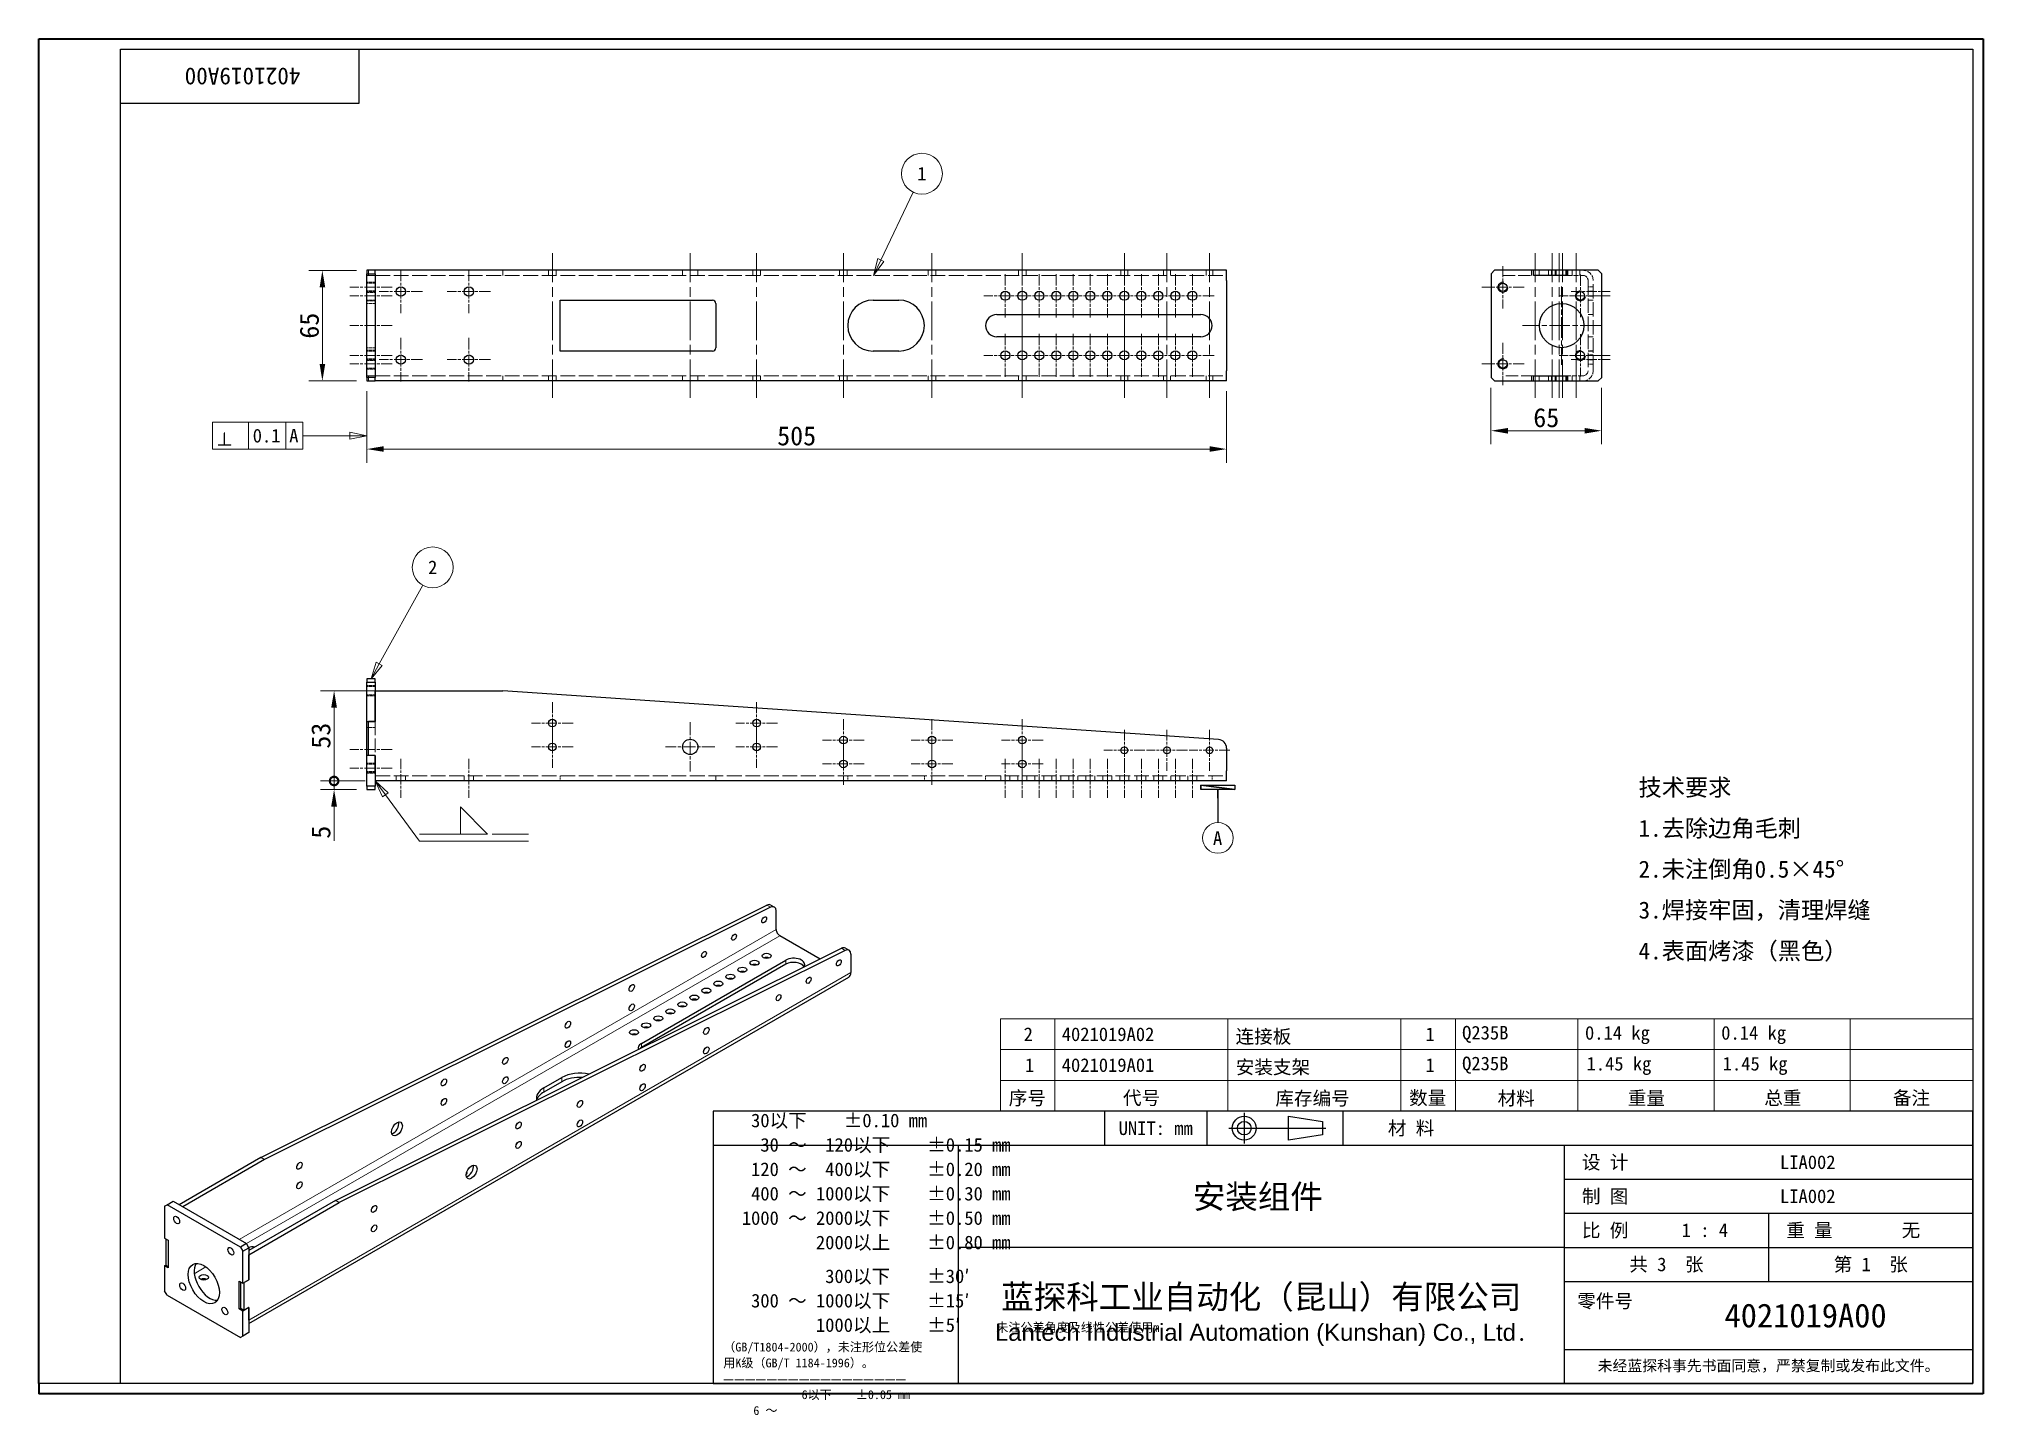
# Model space of a CAD drawing. Header units: millimetres. Extents: x 24 to 1166, y 9 to 818.
import ezdxf
from ezdxf.enums import TextEntityAlignment as Align

# ---------------------------------------------------------------- set-up
doc = ezdxf.new("R2010")
doc.units = ezdxf.units.MM
doc.header["$LTSCALE"] = 4
doc.linetypes.add('CHAIN', pattern=[0.3543, 0.2362, -0.0295, 0.0591, -0.0295])
doc.linetypes.add('DASHED', pattern=[0.2067, 0.1654, -0.0413])
for name, color, linetype, lineweight in [('1', 7, 'Continuous', 18), ('可见 (ISO)', 7, 'Continuous', 25), ('可见窄的 (ISO)', 7, 'Continuous', 18), ('图框 (ISO)', 7, 'Continuous', 35), ('标题 (ISO)', 7, 'Continuous', 25)]:
    doc.layers.add(name, color=color, linetype=linetype, lineweight=lineweight)
for name, color, linetype, lineweight, true_color in [('中心标记 (ISO)', 1, 'CHAIN', 18, 0xc2ff0000), ('中心线 (ISO)', 1, 'CHAIN', 18, 0xc2ff0000), ('尺寸 (ISO)', 7, 'Continuous', 18, 0xc2008000), ('符号 (ISO)', 7, 'Continuous', 18, 0xc2008000), ('隐藏 (ISO)', 5, 'DASHED', 18, 0xc20000ff)]:
    doc.layers.add(name, color=color, linetype=linetype, lineweight=lineweight, true_color=true_color)
doc.styles.add('文本样式100', font='AIGDT___.TTF')
doc.styles.add('文本样式164', font='SimSun.ttf')
doc.styles.add('文本样式165', font='SimSun.ttf')
doc.styles.add('文本样式74', font='SimSun.ttf')
doc.styles.add('最新国标', font='simfang.ttf')
doc.styles.add('注释文本 (ISO)', font='simfang.ttf')
doc.dimstyles.new('默认 (GB)', dxfattribs={"dimscale": 4, "dimtxt": 2.8, "dimasz": 2.5, "dimexe": 2, "dimexo": 1.5, "dimgap": 0.5, "dimtad": 1, "dimtoh": 1, "dimdsep": 46, "dimtxsty": '最新国标', "dimcen": 0.09, "dimdle": 10, "dimaunit": 1, "dimadec": 3, "dimazin": 2, "dimtfac": 0.535714, "dimtmove": 0, "dimatfit": 3, "dimfxl": 1, "dimtolj": 1, "dimtzin": 0, "dimlwd": -1, "dimlwe": -1, "dimarcsym": 0})

msp = doc.modelspace()

# ---------------------------------------------------------------- texts
at = {"layer": '符号 (ISO)', "insert": (963.603, 329.553), "char_height": 10, "width": 149.7076, "attachment_point": 4, "line_spacing_factor": 1.441304, "style": '注释文本 (ISO)'}
msp.add_mtext('\\fFangSong|b0|i0;{\\H10.0000;技术要求\\P}\\fFangSong|b0|i0;{\\H10.0000;1.去除边角毛刺\\P}\\fFangSong|b0|i0;{\\H10.0000;2.未注倒角0.5×45°\\P}\\fFangSong|b0|i0;{\\H10.0000;3.焊接牢固，清理焊缝\\P}\\fFangSong|b0|i0;{\\H10.0000;4.表面烤漆（黑色）}', dxfattribs=at)

# ---------------------------------------------------------------- blocks, each defined once
blk = doc.blocks.new('图框 最新国标')
at = {"layer": '图框 (ISO)'}
for p, q in [((6, 7), (6, 204.5)), ((6, 204.5), (291.5, 204.5)), ((291.5, 204.5), (291.5, 5.5)), ((6, 7), (6, 5.5)), ((6, 7), (6, 5.5)), ((291.5, 5.5), (6, 5.5))]:
    blk.add_line(p, q, dxfattribs=at)
at = {"layer": '图框 (ISO)', "color": 7, "linetype": 'Continuous', "lineweight": 25}
for p, q in [((18, 203), (290, 203)), ((18, 7), (18, 203)), ((18, 203), (290, 203)), ((53, 203), (53, 195)), ((290, 203), (290, 7)), ((290, 203), (290, 7)), ((53, 195), (18, 195)), ((290, 7), (6, 7)), ((290, 7), (18, 7))]:
    blk.add_line(p, q, dxfattribs=at)
at = {"layer": '图框 (ISO)', "style": '文本样式74'}
blk.add_attdef('零件代号_001', (44.41, 200.25), '', height=2.5, rotation=180, dxfattribs=at)
blk = doc.blocks.new('标题栏 最新国标')
at = {"layer": '标题 (ISO)'}
for p, q in [((381.98, -183.84), (196.98, -183.84)), ((196.98, -183.84), (196.98, -223.84)), ((254.48, -183.84), (254.48, -188.84)), ((269.48, -183.84), (269.48, -188.84)), ((281.48, -188.09), (281.48, -184.59)), ((281.48, -184.59), (286.48, -185.34)), ((286.48, -185.34), (286.48, -187.34)), ((289.48, -183.84), (289.48, -188.84)), ((381.98, -223.84), (381.98, -183.84)), ((383.48, -183.84), (383.48, -225.34)), ((286.48, -187.34), (281.48, -188.09)), ((196.98, -188.84), (381.98, -188.84)), ((232.98, -188.84), (232.98, -223.84)), ((321.98, -188.84), (321.98, -223.84)), ((321.98, -193.84), (381.98, -193.84)), ((321.98, -198.84), (381.98, -198.84)), ((351.98, -198.84), (351.98, -208.84)), ((321.98, -203.84), (232.98, -203.84)), ((321.98, -203.84), (381.98, -203.84)), ((321.98, -208.84), (381.98, -208.84)), ((321.98, -218.84), (381.98, -218.84)), ((196.98, -223.84), (381.98, -223.84)), ((383.48, -225.34), (196.98, -225.34))]:
    blk.add_line(p, q, dxfattribs=at)
at = {"layer": '标题 (ISO)', "linetype": 'CHAIN', "ltscale": 5.000333}
blk.add_line((274.98, -184.09), (274.98, -188.59), dxfattribs=at)
at = {"layer": '标题 (ISO)', "linetype": 'CHAIN', "ltscale": 15.834605}
blk.add_line((272.73, -186.34), (286.98, -186.34), dxfattribs=at)
at = {"layer": '标题 (ISO)'}
for radius in [1.75, 1]:
    blk.add_circle((274.98, -186.34), radius, dxfattribs=at)
at = {"layer": '1', "style": '文本样式164'}
for s, p in [('UNIT: mm', (261.98, -186.34)), ('材 料', (299.48, -186.34)), ('设 计', (327.98, -191.34)), ('制 图', (327.98, -196.34)), ('比 例', (327.98, -201.34)), ('重 量', (357.98, -201.34)), ('共 3  张', (336.98, -206.34)), ('第 1  张', (366.98, -206.34))]:
    blk.add_text(s, height=2, dxfattribs=at).set_placement(p, align=Align.MIDDLE_CENTER)
at = {"layer": '标题 (ISO)', "char_height": 2, "style": '注释文本 (ISO)'}
for s, insert, attachment_point, line_spacing_factor in [('   30以下    ±0.10 mm\\P    30 ～  120以下    ±0.15 mm\\P   120 ～  400以下    ±0.20 mm\\P   400 ～ 1000以下    ±0.30 mm\\P  1000 ～ 2000以下    ±0.50 mm\\P          2000以上    ±0.80 mm\\P\\H0.38462x;\\P\\H2.6x;           300以下    ±30′\\P   300 ～ 1000以下    ±15′\\P          1000以上    ±5′}{\\fSimSun|b0|i0|c134|p2;\\H0.65x;      未注公差角度及线性公差使用m\\P（GB/T1804-2000），未注形位公差使\\P用K级（GB/T 1184-1996）。\\P—————————————————\\P             6以下    ±0.05 mm\\P     6 ～', (198.48, -206.34), 4, 1.075116), ('{\\fMicrosoft YaHei|b0|i0|c134|p34;\\H1.75x;蓝探科工业自动化（昆山）有限公司\\P\\fArial|b0|i0|c0|p34;\\H0.71429x;Lantech Industrial Automation (Kunshan) Co., Ltd\\fFangSong|b0|i0|c134|p49;.\\H1.15195x; }', (277.48, -213.84), 5, 0.978695)]:
    blk.add_mtext(s, dxfattribs=dict(at, insert=insert, attachment_point=attachment_point, line_spacing_factor=line_spacing_factor))
at = {"layer": '标题 (ISO)', "attachment_point": 5, "style": '注释文本 (ISO)'}
for s, insert, char_height in [('\\fFangSong|b0|i0;零件号', (327.98, -211.84), 2), ('\\fSimSun|b0|i0;{\\H1.6000;未经蓝探科事先书面同意，严禁复制或发布此文件。}', (351.98, -221.34), 1.6)]:
    blk.add_mtext(s, dxfattribs=dict(at, insert=insert, char_height=char_height))
at = {"layer": '标题 (ISO)', "style": '注释文本 (ISO)'}
blk.add_attdef('材料', text='', height=2, dxfattribs=at).set_placement((324.48, -186.34), align=Align.MIDDLE_CENTER)
at = {"layer": '标题 (ISO)'}
for tag, p, height, style in [('设计人_001', (353.65, -192.33), 2, '注释文本 (ISO)'), ('库存编号_001', (267.43, -198.14), 3.5, '文本样式165'), ('设计人_001', (353.65, -197.33), 2, '注释文本 (ISO)'), ('视图比例_001', (339.22, -202.33), 2, '注释文本 (ISO)'), ('质量\\P3;_001', (371.53, -202.3), 2, '注释文本 (ISO)'), ('零件代号_001', (345.51, -215.59), 3.5, '文本样式165')]:
    blk.add_attdef(tag, p, '', height=height, dxfattribs=dict(at, style=style))
blk = doc.blocks.new('*D5')
at = {"layer": 'Defpoints', "color": 0}
for p in [(216.6, 617), (721.6, 617), (721.6, 577)]:
    blk.add_point(p, dxfattribs=at)
at = {"layer": '尺寸 (ISO)', "color": 116, "true_color": 0x000000}
for p, q in [((216.6, 611), (216.6, 569)), ((721.6, 611), (721.6, 569)), ((226.6, 577), (711.6, 577))]:
    blk.add_line(p, q, dxfattribs=at)
for points in [[(226.6, 578.7), (226.6, 575.4), (216.6, 577)], [(711.6, 578.7), (711.6, 575.4), (721.6, 577)]]:
    blk.add_solid(points, dxfattribs=at)
at = {"layer": '尺寸 (ISO)', "insert": (469.1, 584.7), "char_height": 11.2, "attachment_point": 5, "style": '最新国标'}
blk.add_mtext('\\A1;505', dxfattribs=at)
blk = doc.blocks.new('_DotSmall')
at = {"color": 0, "linetype": 'ByBlock', "const_width": 0.5}
blk.add_lwpolyline([(-0.0625, 0, 1), (0.0625, 0, 1)], format="xyb", close=True, dxfattribs=at)
blk = doc.blocks.new('*D6')
at = {"layer": 'Defpoints', "color": 0}
for p in [(197.4, 382), (216.6, 377), (221.6, 382)]:
    blk.add_point(p, dxfattribs=at)
at = {"layer": '尺寸 (ISO)', "color": 116, "true_color": 0x000000}
for p, q in [((197.4, 382), (197.4, 402)), ((215.6, 382), (189.4, 382)), ((210.6, 377), (189.4, 377)), ((197.4, 382), (197.4, 377)), ((197.4, 367), (197.4, 346.8))]:
    blk.add_line(p, q, dxfattribs=at)
blk.add_solid([(195.7, 367), (199.1, 367), (197.4, 377)], dxfattribs=at)
at = {"layer": '尺寸 (ISO)', "color": 116, "true_color": 0x000000, "xscale": 10, "yscale": 10, "zscale": 10, "rotation": 270}
blk.add_blockref('_DotSmall', (197.4, 382), dxfattribs=at)
at = {"layer": '尺寸 (ISO)', "insert": (189.7, 351.9), "char_height": 11.2, "attachment_point": 5, "rotation": 90, "style": '最新国标'}
blk.add_mtext('\\A1;5', dxfattribs=at)
blk = doc.blocks.new('*D8')
at = {"layer": 'Defpoints', "color": 0}
for p in [(197.4, 435), (221.6, 435), (221.6, 382)]:
    blk.add_point(p, dxfattribs=at)
at = {"layer": '尺寸 (ISO)', "color": 116, "true_color": 0x000000}
for p, q in [((215.6, 435), (189.4, 435)), ((197.4, 382), (197.4, 425)), ((215.6, 382), (189.4, 382))]:
    blk.add_line(p, q, dxfattribs=at)
blk.add_solid([(195.7, 425), (199.1, 425), (197.4, 435)], dxfattribs=at)
at = {"layer": '尺寸 (ISO)', "color": 116, "true_color": 0x000000, "xscale": 10, "yscale": 10, "zscale": 10, "rotation": 270}
blk.add_blockref('_DotSmall', (197.4, 382), dxfattribs=at)
at = {"layer": '尺寸 (ISO)', "insert": (189.7, 408.6), "char_height": 11.2, "attachment_point": 5, "rotation": 90, "style": '最新国标'}
blk.add_mtext('\\A1;53', dxfattribs=at)
blk = doc.blocks.new('焊接符号标识符1')
at = {"layer": '符号 (ISO)'}
for p, q in [((56.88, 93.49), (55.4, 95.5)), ((57.28, 93.78), (55.4, 95.5)), ((55.4, 95.5), (56.47, 93.19)), ((56.47, 93.19), (57.28, 93.78)), ((56.88, 93.49), (61.89, 86.65)), ((71.89, 87.7), (67.89, 91.7)), ((67.89, 91.7), (67.89, 87.7)), ((61.89, 86.65), (77.89, 86.65)), ((67.89, 87.7), (71.89, 87.7))]:
    blk.add_line(p, q, dxfattribs=at)
at = {"layer": '符号 (ISO)', "linetype": 'DASHED', "ltscale": 12.901145}
blk.add_line((61.89, 87.7), (77.89, 87.7), dxfattribs=at)
at = {"layer": '符号 (ISO)', "flags": 128}
blk.add_lwpolyline([(57.28, 93.78), (55.4, 95.5), (56.47, 93.19), (57.28, 93.78)], dxfattribs=at)
at = {"layer": '符号 (ISO)'}
blk.add_solid([(57.28, 93.78), (55.4, 95.5), (56.47, 93.19), (57.28, 93.78)], dxfattribs=at)
blk = doc.blocks.new('*D10')
at = {"layer": 'Defpoints', "color": 0}
for p in [(876.9, 619), (941.9, 619), (941.9, 587.8)]:
    blk.add_point(p, dxfattribs=at)
at = {"layer": '尺寸 (ISO)', "color": 116, "true_color": 0x000000}
for p, q in [((876.9, 613), (876.9, 579.8)), ((941.9, 613), (941.9, 579.8)), ((886.9, 587.8), (931.9, 587.8))]:
    blk.add_line(p, q, dxfattribs=at)
for points in [[(886.9, 589.4), (886.9, 586.1), (876.9, 587.8)], [(931.9, 589.4), (931.9, 586.1), (941.9, 587.8)]]:
    blk.add_solid(points, dxfattribs=at)
at = {"layer": '尺寸 (ISO)', "insert": (909.4, 595.4), "char_height": 11.2, "attachment_point": 5, "style": '最新国标'}
blk.add_mtext('\\A1;65', dxfattribs=at)
blk = doc.blocks.new('*D11')
at = {"layer": 'Defpoints', "color": 0}
for p in [(190.5, 682), (216.6, 682), (216.6, 617)]:
    blk.add_point(p, dxfattribs=at)
at = {"layer": '尺寸 (ISO)', "color": 116, "true_color": 0x000000}
for p, q in [((210.6, 682), (182.5, 682)), ((190.5, 627), (190.5, 672)), ((210.6, 617), (182.5, 617))]:
    blk.add_line(p, q, dxfattribs=at)
for points in [[(188.9, 672), (192.2, 672), (190.5, 682)], [(188.9, 627), (192.2, 627), (190.5, 617)]]:
    blk.add_solid(points, dxfattribs=at)
at = {"layer": '尺寸 (ISO)', "insert": (182.9, 649.5), "char_height": 11.2, "attachment_point": 5, "rotation": 90, "style": '最新国标'}
blk.add_mtext('\\A1;65', dxfattribs=at)
blk = doc.blocks.new('明细栏')
at = {"layer": '符号 (ISO)'}
for p, q in [((290, 60.58), (147.2, 60.58)), ((147.2, 60.58), (147.2, 51.53)), ((155.2, 60.58), (155.2, 51.53)), ((180.6, 60.58), (180.6, 51.53)), ((206, 60.58), (206, 51.53)), ((214, 60.58), (214, 51.53)), ((232, 60.58), (232, 51.53)), ((252, 60.58), (252, 51.53)), ((272, 60.58), (272, 51.53)), ((290, 60.58), (290, 51.53)), ((290, 56.05), (147.2, 56.05)), ((290, 51.53), (147.2, 51.53)), ((147.2, 47), (147.2, 51.53)), ((155.2, 47), (155.2, 51.53)), ((180.6, 47), (180.6, 51.53)), ((206, 47), (206, 51.53)), ((214, 47), (214, 51.53)), ((232, 47), (232, 51.53)), ((252, 47), (252, 51.53)), ((272, 47), (272, 51.53)), ((290, 47), (290, 51.53)), ((290, 47), (147.2, 47))]:
    blk.add_line(p, q, dxfattribs=at)
at = {"layer": '符号 (ISO)', "char_height": 2, "attachment_point": 7, "style": '注释文本 (ISO)'}
for s, insert in [('2', (150.61, 57.3)), ('4021019A02', (156.2, 57.27)), ('连接板', (181.73, 56.75)), ('1', (209.61, 57.3)), ('Q235B', (214.99, 57.03)), ('0.14 kg', (233.04, 56.85)), ('0.14 kg', (253.04, 56.85)), ('1', (150.81, 52.77)), ('4021019A01', (156.2, 52.74)), ('安装支架', (181.76, 52.24)), ('1', (209.61, 52.77)), ('Q235B', (214.99, 52.51)), ('1.45 kg', (233.26, 52.32)), ('1.45 kg', (253.26, 52.32)), ('序号', (148.42, 47.71)), ('代号', (165.19, 47.73)), ('库存编号', (187.58, 47.66)), ('数量', (207.21, 47.72)), ('材料', (220.21, 47.68)), ('重量', (239.33, 47.78)), ('总重', (259.36, 47.75)), ('备注', (278.25, 47.74))]:
    blk.add_mtext(s, dxfattribs=dict(at, insert=insert))
blk = doc.blocks.new('引出序号1')
at = {"layer": '符号 (ISO)'}
for p, q in [((129.64, 172.02), (134.39, 182)), ((129.19, 172.23), (128.57, 169.76)), ((129.64, 172.02), (128.57, 169.76)), ((128.57, 169.76), (130.09, 171.8)), ((130.09, 171.8), (129.19, 172.23))]:
    blk.add_line(p, q, dxfattribs=at)
at = {"layer": '符号 (ISO)', "flags": 128}
blk.add_lwpolyline([(129.19, 172.23), (128.57, 169.76), (130.09, 171.8), (129.19, 172.23)], dxfattribs=at)
at = {"layer": '符号 (ISO)'}
blk.add_circle((135.67, 184.7), 3, dxfattribs=at)
blk.add_solid([(129.19, 172.23), (128.57, 169.76), (130.09, 171.8), (129.19, 172.23)], dxfattribs=at)
at = {"layer": '符号 (ISO)', "insert": (135.67, 184.7), "char_height": 2, "attachment_point": 5, "style": '注释文本 (ISO)'}
blk.add_mtext('1', dxfattribs=at)
blk = doc.blocks.new('引出序号2')
at = {"layer": '符号 (ISO)'}
for p, q in [((55.98, 112.69), (62.38, 124.26)), ((55.55, 112.93), (54.77, 110.5)), ((55.98, 112.69), (54.77, 110.5)), ((54.77, 110.5), (56.42, 112.45)), ((56.42, 112.45), (55.55, 112.93))]:
    blk.add_line(p, q, dxfattribs=at)
at = {"layer": '符号 (ISO)', "flags": 128}
blk.add_lwpolyline([(55.55, 112.93), (54.77, 110.5), (56.42, 112.45), (55.55, 112.93)], dxfattribs=at)
at = {"layer": '符号 (ISO)'}
blk.add_circle((63.83, 126.88), 3, dxfattribs=at)
blk.add_solid([(55.55, 112.93), (54.77, 110.5), (56.42, 112.45), (55.55, 112.93)], dxfattribs=at)
at = {"layer": '符号 (ISO)', "insert": (63.83, 126.88), "char_height": 2, "attachment_point": 5, "style": '注释文本 (ISO)'}
blk.add_mtext('2', dxfattribs=at)
blk = doc.blocks.new('基准标识符号1')
at = {"layer": '符号 (ISO)', "lineweight": 25}
for p, q in [((179.14, 93), (179.14, 94.25)), ((179.14, 94.25), (179.14, 93)), ((179.14, 93), (179.14, 89.37))]:
    blk.add_line(p, q, dxfattribs=at)
at = {"layer": '符号 (ISO)', "lineweight": 25, "flags": 128}
for points in [[(176.64, 94.88), (181.64, 94.88), (181.64, 94.25), (176.64, 94.88)], [(176.64, 94.88), (181.64, 94.25), (181.64, 94.25), (176.64, 94.88)], [(176.64, 94.88), (181.64, 94.25), (176.64, 94.25), (176.64, 94.88)], [(176.64, 94.88), (176.64, 94.25), (176.64, 94.88), (176.64, 94.88)]]:
    blk.add_lwpolyline(points, dxfattribs=at)
at = {"layer": '符号 (ISO)'}
blk.add_circle((179.14, 87.13), 2.25, dxfattribs=at)
for points in [[(176.64, 94.88), (181.64, 94.88), (181.64, 94.25), (176.64, 94.88)], [(176.64, 94.88), (181.64, 94.25), (181.64, 94.25), (176.64, 94.88)], [(176.64, 94.88), (181.64, 94.25), (176.64, 94.25), (176.64, 94.88)], [(176.64, 94.88), (176.64, 94.25), (176.64, 94.88)]]:
    blk.add_solid(points, dxfattribs=at)
at = {"layer": '符号 (ISO)', "insert": (178.41, 86.1), "char_height": 2, "attachment_point": 7, "style": '注释文本 (ISO)'}
blk.add_mtext('A', dxfattribs=at)
blk = doc.blocks.new('GDT 标识符号(&T)1')
at = {"layer": '符号 (ISO)'}
for p, q in [((31.5, 148.22), (44.75, 148.22)), ((31.5, 148.22), (31.5, 144.22)), ((36.76, 148.22), (36.76, 144.22)), ((42.25, 148.22), (42.25, 144.22)), ((44.75, 148.22), (44.75, 144.22)), ((49.75, 146.22), (44.75, 146.22)), ((51.65, 146.22), (49.75, 146.22)), ((54.15, 146.22), (51.65, 146.72)), ((51.65, 146.72), (51.65, 145.72)), ((51.65, 146.22), (54.15, 146.22)), ((51.65, 145.72), (54.15, 146.22)), ((31.5, 144.22), (44.75, 144.22))]:
    blk.add_line(p, q, dxfattribs=at)
at = {"layer": '符号 (ISO)', "flags": 128}
blk.add_lwpolyline([(51.65, 145.72), (54.15, 146.22), (51.65, 146.72), (51.65, 145.72)], dxfattribs=at)
at = {"layer": '符号 (ISO)'}
blk.add_solid([(51.65, 145.72), (54.15, 146.22), (51.65, 146.72), (51.65, 145.72)], dxfattribs=at)
at = {"layer": '符号 (ISO)', "char_height": 2, "attachment_point": 7}
for s, insert, style in [('b', (32.16, 144.75), '文本样式100'), ('0.1', (37.4, 145.19), '注释文本 (ISO)'), ('A', (42.76, 145.22), '注释文本 (ISO)')]:
    blk.add_mtext(s, dxfattribs=dict(at, insert=insert, style=style))

# ---------------------------------------------------------------- dimensions: what is measured, and where the dimension line sits
at = {"layer": '尺寸 (ISO)', "color": 116, "true_color": 0x00803f}
for base, p1, p2, angle, override, picture, middle in [((190.523, 682.042), (216.597, 617.042), (216.597, 682.042), 270, {"dimgap": 0.5, "dimtoh": 0, "dimdec": 2, "dimtol": 0, "dimlim": 0, "dimtp": 0, "dimtm": 0, "dimtdec": 2, "dimtofl": 0, "dimatfit": 1}, '*D11', (190.523, 649.542)), ((721.597, 577.042), (216.597, 617.042), (721.597, 617.042), 180, {"dimgap": 0.5, "dimtoh": 0, "dimdec": 2, "dimtol": 0, "dimlim": 0, "dimtp": 0, "dimtm": 0, "dimtdec": 2, "dimtofl": 0, "dimatfit": 1}, '*D5', (469.097, 577.042)), ((941.949, 587.78), (876.949, 619.042), (941.949, 619.042), 180, {"dimgap": 0.5, "dimtoh": 0, "dimdec": 2, "dimtol": 0, "dimlim": 0, "dimtp": 0, "dimtm": 0, "dimtdec": 2, "dimtofl": 0, "dimatfit": 1}, '*D10', (909.449, 587.78)), ((197.412, 435.012), (221.597, 382.012), (221.597, 435.012), 90, {"dimgap": 0.5, "dimtoh": 0, "dimdec": 2, "dimblk1": 'DotSmall', "dimsah": 1, "dimdle": 0, "dimtol": 0, "dimlim": 0, "dimtp": 0, "dimtm": 0, "dimtdec": 2, "dimtofl": 0, "dimatfit": 1}, '*D8', (197.412, 408.552)), ((197.412, 382.012), (216.597, 377.012), (221.597, 382.012), 90, {"dimgap": 0.5, "dimtoh": 0, "dimdec": 2, "dimblk2": 'DotSmall', "dimsah": 1, "dimdle": 0, "dimtol": 0, "dimlim": 0, "dimtp": 0, "dimtm": 0, "dimtdec": 2, "dimtofl": 1, "dimatfit": 1}, '*D6', (197.412, 351.908))]:
    dim = msp.add_linear_dim(base=base, p1=p1, p2=p2, angle=angle, dimstyle='默认 (GB)', override=override, dxfattribs=at)
    dim.commit()
    dim.dimension.update_dxf_attribs({"geometry": picture, "text_midpoint": middle, "dimtype": 160})

# ---------------------------------------------------------------- linework, layer by layer
at = {"layer": '中心标记 (ISO)', "ltscale": 7.083847}
for p, q in [((236.597, 682.292), (236.597, 656.792)), ((276.597, 682.292), (276.597, 656.792)), ((249.347, 669.542), (223.847, 669.542)), ((289.347, 669.542), (263.847, 669.542)), ((236.597, 642.292), (236.597, 616.792)), ((276.597, 642.292), (276.597, 616.792)), ((249.347, 629.542), (223.847, 629.542)), ((289.347, 629.542), (263.847, 629.542))]:
    msp.add_line(p, q, dxfattribs=at)
at = {"layer": '中心标记 (ISO)', "ltscale": 7.028287}
for p, q in [((591.597, 679.692), (591.597, 654.392)), ((601.597, 679.692), (601.597, 654.392)), ((611.597, 679.692), (611.597, 654.392)), ((621.597, 679.692), (621.597, 654.392)), ((631.597, 679.692), (631.597, 654.392)), ((641.597, 679.692), (641.597, 654.392)), ((651.597, 679.692), (651.597, 654.392)), ((661.597, 679.692), (661.597, 654.392)), ((671.597, 679.692), (671.597, 654.392)), ((681.597, 679.692), (681.597, 654.392)), ((691.597, 679.692), (691.597, 654.392)), ((701.597, 679.692), (701.597, 654.392)), ((604.247, 667.042), (578.947, 667.042)), ((614.247, 667.042), (588.947, 667.042)), ((624.247, 667.042), (598.947, 667.042)), ((634.247, 667.042), (608.947, 667.042)), ((644.247, 667.042), (618.947, 667.042)), ((654.247, 667.042), (628.947, 667.042)), ((664.247, 667.042), (638.947, 667.042)), ((674.247, 667.042), (648.947, 667.042)), ((684.247, 667.042), (658.947, 667.042)), ((694.247, 667.042), (668.947, 667.042)), ((704.247, 667.042), (678.947, 667.042)), ((714.247, 667.042), (688.947, 667.042)), ((591.597, 644.692), (591.597, 619.392)), ((601.597, 644.692), (601.597, 619.392)), ((611.597, 644.692), (611.597, 619.392)), ((621.597, 644.692), (621.597, 619.392)), ((631.597, 644.692), (631.597, 619.392)), ((641.597, 644.692), (641.597, 619.392)), ((651.597, 644.692), (651.597, 619.392)), ((661.597, 644.692), (661.597, 619.392)), ((671.597, 644.692), (671.597, 619.392)), ((681.597, 644.692), (681.597, 619.392)), ((691.597, 644.692), (691.597, 619.392)), ((701.597, 644.692), (701.597, 619.392)), ((604.247, 632.042), (578.947, 632.042)), ((614.247, 632.042), (588.947, 632.042)), ((624.247, 632.042), (598.947, 632.042)), ((634.247, 632.042), (608.947, 632.042)), ((644.247, 632.042), (618.947, 632.042)), ((654.247, 632.042), (628.947, 632.042)), ((664.247, 632.042), (638.947, 632.042)), ((674.247, 632.042), (648.947, 632.042)), ((684.247, 632.042), (658.947, 632.042)), ((694.247, 632.042), (668.947, 632.042)), ((704.247, 632.042), (678.947, 632.042)), ((714.247, 632.042), (688.947, 632.042))]:
    msp.add_line(p, q, dxfattribs=at)
at = {"layer": '中心标记 (ISO)', "ltscale": 6.921889}
for p, q in [((883.949, 684.501), (883.949, 659.584)), ((929.449, 679.501), (929.449, 654.584)), ((896.407, 672.042), (871.49, 672.042)), ((941.907, 667.042), (916.99, 667.042)), ((929.449, 644.501), (929.449, 619.584)), ((883.949, 639.501), (883.949, 614.584)), ((941.907, 632.042), (916.99, 632.042)), ((896.407, 627.042), (871.49, 627.042))]:
    msp.add_line(p, q, dxfattribs=at)
at = {"layer": '中心标记 (ISO)', "ltscale": 12.778786}
for p, q in [((918.449, 672.542), (918.449, 626.542)), ((941.449, 649.542), (895.449, 649.542))]:
    msp.add_line(p, q, dxfattribs=at)
at = {"layer": '中心标记 (ISO)', "ltscale": 6.806046}
for p, q in [((325.597, 428.262), (325.597, 403.762)), ((445.597, 428.262), (445.597, 403.762)), ((337.847, 416.012), (313.347, 416.012)), ((325.597, 414.262), (325.597, 389.762)), ((457.847, 416.012), (433.347, 416.012)), ((445.597, 414.262), (445.597, 389.762)), ((496.597, 418.262), (496.597, 393.762)), ((548.597, 418.262), (548.597, 393.762)), ((601.597, 418.262), (601.597, 393.762)), ((337.847, 402.012), (313.347, 402.012)), ((457.847, 402.012), (433.347, 402.012)), ((508.847, 406.012), (484.347, 406.012)), ((496.597, 404.262), (496.597, 379.762)), ((560.847, 406.012), (536.347, 406.012)), ((548.597, 404.262), (548.597, 379.762)), ((613.847, 406.012), (589.347, 406.012)), ((601.597, 404.262), (601.597, 379.762)), ((508.847, 392.012), (484.347, 392.012)), ((560.847, 392.012), (536.347, 392.012)), ((613.847, 392.012), (589.347, 392.012))]:
    msp.add_line(p, q, dxfattribs=at)
at = {"layer": '中心标记 (ISO)', "ltscale": 8.056153}
for p, q in [((406.597, 416.512), (406.597, 387.512)), ((421.097, 402.012), (392.097, 402.012))]:
    msp.add_line(p, q, dxfattribs=at)
at = {"layer": '中心标记 (ISO)', "ltscale": 6.667144}
for p, q in [((661.597, 412.012), (661.597, 388.012)), ((686.597, 412.012), (686.597, 388.012)), ((711.597, 412.012), (711.597, 388.012)), ((673.597, 400.012), (649.597, 400.012)), ((698.597, 400.012), (674.597, 400.012)), ((723.597, 400.012), (699.597, 400.012))]:
    msp.add_line(p, q, dxfattribs=at)
at = {"layer": '中心线 (ISO)', "ltscale": 23.990969}
for p, q in [((325.597, 607.042), (325.597, 692.042)), ((406.597, 607.042), (406.597, 692.042)), ((445.597, 607.042), (445.597, 692.042)), ((496.597, 607.042), (496.597, 692.042)), ((548.597, 607.042), (548.597, 692.042)), ((601.597, 607.042), (601.597, 692.042)), ((661.597, 607.042), (661.597, 692.042)), ((686.597, 607.042), (686.597, 692.042)), ((711.597, 607.042), (711.597, 692.042)), ((902.949, 607.042), (902.949, 692.042)), ((912.949, 607.042), (912.949, 692.042)), ((916.949, 607.042), (916.949, 692.042)), ((918.949, 607.042), (918.949, 692.042)), ((926.949, 607.042), (926.949, 692.042))]:
    msp.add_line(p, q, dxfattribs=at)
at = {"layer": '中心线 (ISO)', "ltscale": 6.944946}
for p, q in [((231.597, 672.042), (206.597, 672.042)), ((231.597, 667.042), (206.597, 667.042)), ((231.597, 649.542), (206.597, 649.542)), ((231.597, 632.042), (206.597, 632.042)), ((231.597, 627.042), (206.597, 627.042)), ((231.597, 435.012), (206.597, 435.012)), ((231.597, 400.512), (206.597, 400.512)), ((231.597, 389.512), (206.597, 389.512))]:
    msp.add_line(p, q, dxfattribs=at)
at = {"layer": '中心线 (ISO)', "ltscale": 6.389343}
for p, q in [((923.949, 669.542), (946.949, 669.542)), ((923.949, 667.042), (946.949, 667.042)), ((923.949, 632.042), (946.949, 632.042)), ((923.949, 629.542), (946.949, 629.542)), ((236.597, 395.012), (236.597, 372.012)), ((276.597, 395.012), (276.597, 372.012)), ((591.597, 395.012), (591.597, 372.012)), ((601.597, 395.012), (601.597, 372.012)), ((611.597, 395.012), (611.597, 372.012)), ((621.597, 395.012), (621.597, 372.012)), ((631.597, 395.012), (631.597, 372.012)), ((641.597, 395.012), (641.597, 372.012)), ((651.597, 395.012), (651.597, 372.012)), ((661.597, 395.012), (661.597, 372.012)), ((671.597, 395.012), (671.597, 372.012)), ((681.597, 395.012), (681.597, 372.012)), ((691.597, 395.012), (691.597, 372.012)), ((701.597, 395.012), (701.597, 372.012))]:
    msp.add_line(p, q, dxfattribs=at)
at = {"layer": '可见 (ISO)'}
for p, q in [((221.597, 682.042), (216.597, 682.042)), ((216.597, 682.042), (216.597, 680.042)), ((216.597, 680.042), (221.597, 680.042)), ((216.597, 619.042), (216.597, 680.042)), ((721.597, 682.042), (221.597, 682.042)), ((221.597, 680.042), (221.597, 682.042)), ((221.597, 680.042), (221.597, 619.042)), ((721.597, 676.042), (721.597, 682.042)), ((721.597, 676.042), (721.597, 623.042)), ((876.949, 680.042), (878.949, 682.042)), ((876.949, 680.042), (876.949, 619.042)), ((901.949, 682.042), (878.949, 682.042)), ((921.949, 682.042), (901.949, 682.042)), ((901.949, 679.042), (901.949, 682.042)), ((921.949, 679.042), (901.949, 679.042)), ((939.949, 682.042), (921.949, 682.042)), ((921.949, 682.042), (921.949, 679.042)), ((939.949, 682.042), (941.949, 680.042)), ((941.949, 619.042), (941.949, 680.042)), ((330.097, 664.542), (419.597, 664.542)), ((330.097, 634.542), (330.097, 664.542)), ((421.597, 662.542), (421.597, 636.542)), ((514.097, 664.542), (529.097, 664.542)), ((586.597, 656.042), (706.597, 656.042)), ((706.597, 643.042), (586.597, 643.042)), ((419.597, 634.542), (330.097, 634.542)), ((529.097, 634.542), (514.097, 634.542)), ((221.597, 619.042), (216.597, 619.042)), ((216.597, 619.042), (216.597, 617.042)), ((216.597, 617.042), (221.597, 617.042)), ((221.597, 617.042), (221.597, 619.042)), ((721.597, 617.042), (221.597, 617.042)), ((721.597, 617.042), (721.597, 623.042)), ((878.949, 617.042), (876.949, 619.042)), ((878.949, 617.042), (901.949, 617.042)), ((901.949, 620.042), (921.949, 620.042)), ((901.949, 617.042), (901.949, 620.042)), ((901.949, 617.042), (921.949, 617.042)), ((921.949, 620.042), (921.949, 617.042)), ((921.949, 617.042), (939.949, 617.042)), ((941.949, 619.042), (939.949, 617.042)), ((221.597, 442.012), (216.597, 442.012)), ((216.597, 442.012), (216.597, 440.012)), ((216.597, 440.012), (221.597, 440.012)), ((216.597, 417.012), (216.597, 440.012)), ((221.597, 440.012), (221.597, 442.012)), ((221.597, 440.012), (221.597, 417.012)), ((221.597, 435.012), (296.597, 435.012)), ((221.597, 417.012), (221.597, 435.012)), ((716.938, 406.33), (296.597, 435.012)), ((216.597, 397.012), (216.597, 417.012)), ((216.597, 417.012), (221.597, 417.012)), ((221.597, 417.012), (217.597, 417.012)), ((217.597, 397.012), (217.597, 417.012)), ((721.597, 401.341), (721.597, 388.012)), ((216.597, 379.012), (216.597, 397.012)), ((221.597, 397.012), (216.597, 397.012)), ((221.597, 397.012), (217.597, 397.012)), ((221.597, 388.012), (221.597, 397.012)), ((221.597, 397.012), (221.597, 379.012)), ((221.597, 379.012), (216.597, 379.012)), ((216.597, 379.012), (216.597, 377.012)), ((216.597, 377.012), (221.597, 377.012)), ((721.597, 382.012), (221.597, 382.012)), ((221.597, 377.012), (221.597, 379.012)), ((721.597, 382.012), (721.597, 388.012)), ((154.425, 160.833), (451.651, 309.017)), ((453.91, 309.135), (456.031, 307.91)), ((453.772, 307.792), (156.546, 159.608)), ((457.067, 294.738), (457.067, 305.622)), ((482.849, 277.403), (459.188, 291.064)), ((198.266, 135.521), (495.491, 283.706)), ((497.613, 282.481), (200.387, 134.296)), ((377.871, 227.785), (462.724, 276.775)), ((462.724, 274.326), (377.871, 225.336)), ((497.751, 283.824), (499.872, 282.599)), ((500.907, 280.31), (500.907, 269.427)), ((147.354, 63.273), (499.665, 266.68)), ((320.595, 201.657), (331.202, 207.781)), ((331.202, 205.332), (320.595, 199.208)), ((154.425, 160.833), (106.342, 133.072)), ((156.546, 159.608), (154.425, 160.833)), ((156.546, 159.608), (108.463, 131.847)), ((97.857, 132.255), (99.271, 133.072)), ((97.857, 132.255), (97.857, 113.476)), ((99.271, 133.072), (102.806, 135.113)), ((142.404, 108.169), (99.271, 133.072)), ((102.806, 135.113), (145.94, 110.21)), ((198.266, 135.521), (147.354, 106.127)), ((147.354, 103.678), (200.387, 134.296)), ((200.387, 134.296), (198.266, 135.521)), ((97.857, 113.476), (99.978, 112.251)), ((98.564, 113.068), (98.564, 97.554)), ((99.978, 112.251), (99.978, 95.921)), ((145.94, 110.21), (142.404, 108.169)), ((142.404, 108.169), (143.819, 105.719)), ((143.819, 105.719), (147.354, 107.76)), ((143.819, 86.94), (143.819, 105.719)), ((147.354, 107.76), (145.94, 110.21)), ((147.354, 107.76), (147.354, 88.981)), ((147.354, 88.981), (147.354, 103.678)), ((97.857, 97.146), (98.564, 97.554)), ((97.857, 97.146), (97.857, 82.449)), ((99.978, 95.921), (97.857, 97.146)), ((98.564, 97.554), (99.978, 96.738)), ((99.271, 79.999), (97.857, 82.449)), ((99.271, 79.999), (142.404, 55.096)), ((141.697, 71.834), (141.697, 88.164)), ((141.697, 88.164), (143.819, 86.94)), ((142.404, 87.756), (142.404, 72.243)), ((143.819, 86.94), (147.354, 88.981)), ((147.354, 88.981), (144.526, 87.348)), ((144.526, 71.018), (144.526, 87.348)), ((141.697, 71.834), (142.404, 72.243)), ((143.819, 70.61), (141.697, 71.834)), ((142.404, 72.243), (144.526, 71.018)), ((147.354, 72.651), (143.819, 70.61)), ((143.819, 55.913), (143.819, 70.61)), ((147.354, 72.651), (144.526, 71.018)), ((147.354, 65.302), (147.354, 72.651)), ((147.354, 72.651), (147.354, 57.954)), ((147.354, 57.954), (143.819, 55.913)), ((143.819, 55.913), (142.404, 55.096))]:
    msp.add_line(p, q, dxfattribs=at)
for centre, radius in [((883.949, 672.042), 2.458), ((236.597, 669.542), 2.75), ((276.597, 669.542), 2.75), ((591.597, 667.042), 2.65), ((601.597, 667.042), 2.65), ((611.597, 667.042), 2.65), ((621.597, 667.042), 2.65), ((631.597, 667.042), 2.65), ((641.597, 667.042), 2.65), ((651.597, 667.042), 2.65), ((661.597, 667.042), 2.65), ((671.597, 667.042), 2.65), ((681.597, 667.042), 2.65), ((691.597, 667.042), 2.65), ((701.597, 667.042), 2.65), ((918.449, 649.542), 13), ((929.449, 667.042), 2.458), ((236.597, 629.542), 2.75), ((276.597, 629.542), 2.75), ((591.597, 632.042), 2.65), ((601.597, 632.042), 2.65), ((611.597, 632.042), 2.65), ((621.597, 632.042), 2.65), ((631.597, 632.042), 2.65), ((641.597, 632.042), 2.65), ((651.597, 632.042), 2.65), ((661.597, 632.042), 2.65), ((671.597, 632.042), 2.65), ((681.597, 632.042), 2.65), ((691.597, 632.042), 2.65), ((701.597, 632.042), 2.65), ((883.949, 627.042), 2.458), ((929.449, 632.042), 2.458), ((325.597, 416.012), 2.25), ((445.597, 416.012), 2.25), ((325.597, 402.012), 2.25), ((406.597, 402.012), 4.5), ((445.597, 402.012), 2.25), ((496.597, 406.012), 2.25), ((548.597, 406.012), 2.25), ((601.597, 406.012), 2.25), ((661.597, 400.012), 2), ((686.597, 400.012), 2), ((711.597, 400.012), 2), ((496.597, 392.012), 2.25), ((548.597, 392.012), 2.25), ((601.597, 392.012), 2.25)]:
    msp.add_circle(centre, radius, dxfattribs=at)
for centre, radius, start, end in [((419.597, 662.542), 2, 0, 90), ((514.097, 649.542), 15, 90, 270), ((529.097, 649.542), 15, 270, 90), ((586.597, 649.542), 6.5, 90, 270), ((706.597, 649.542), 6.5, 270, 90), ((419.597, 636.542), 2, 270, 0), ((716.597, 401.341), 5, 0, 86.096457)]:
    msp.add_arc(centre, radius, start, end, dxfattribs=at)
for centre, major_axis, start_param, end_param in [((451.41, 304.805), (2.5, 4.33), 0, 0.71726848), ((453.531, 303.58), (2.5, 4.33), 5.49778714, 7.00045378), ((459.188, 293.513), (-1.5, 2.598), 0.78539816, 2.35619449), ((444.339, 272.693), (-2.65, 0), 4.06971874, 5.35505922), ((451.41, 276.775), (-2.65, 0), 4.06971874, 5.35505922), ((467.32, 274.121), (6.5, 0), 5.87642594, 8.6393798), ((467.32, 271.672), (6.5, 0), 0.33244695, 2.35619449), ((495.251, 279.494), (2.5, 4.33), 0, 0.71726848), ((497.372, 278.269), (2.5, 4.33), 5.49778714, 7.00045378), ((430.197, 264.528), (-2.65, 0), 4.06971874, 5.35505922), ((437.268, 268.61), (-2.65, 0), 4.06971874, 5.35505922), ((496.665, 271.876), (3, -5.196), 0, 0.78539816), ((370.093, 261.67), (1.125, 1.949), 4.37255207, 5.05222589), ((408.984, 252.28), (-2.65, 0), 4.06971874, 5.35505922), ((416.055, 256.363), (-2.65, 0), 4.06971874, 5.35505922), ((423.126, 260.445), (-2.65, 0), 4.06971874, 5.35505922), ((332.616, 240.033), (1.125, 1.949), 4.37255207, 5.05222589), ((370.093, 250.239), (1.125, 1.949), 4.37255207, 5.05222589), ((387.77, 240.033), (-2.65, 0), 4.06971874, 5.35505922), ((394.841, 244.115), (-2.65, 0), 4.06971874, 5.35505922), ((401.913, 248.198), (-2.65, 0), 4.06971874, 5.35505922), ((332.616, 228.602), (1.125, 1.949), 4.37255207, 5.05222589), ((373.628, 231.868), (-2.65, 0), 4.06971874, 5.35505922), ((380.699, 235.95), (-2.65, 0), 4.06971874, 5.35505922), ((413.933, 236.359), (1.125, 1.949), 4.37255207, 5.05222589), ((295.846, 218.804), (1.125, 1.949), 4.37255207, 5.05222589), ((382.467, 225.132), (-6.5, 0), 5.49778714, 6.53019172), ((382.467, 222.682), (-6.5, 0), 5.49778714, 5.7648582), ((413.933, 224.928), (1.125, 1.949), 4.37255207, 5.05222589), ((259.784, 206.148), (1.125, 1.949), 4.37255207, 5.05222589), ((295.846, 207.373), (1.125, 1.949), 4.37255207, 5.05222589), ((341.808, 201.657), (15, 0), 1.20658207, 2.35619449), ((341.808, 199.208), (-15, 0), 4.61327489, 5.49778714), ((376.457, 214.721), (1.125, 1.949), 4.37255207, 5.05222589), ((259.784, 194.717), (1.125, 1.949), 4.37255207, 5.05222589), ((331.202, 195.534), (-15, 0), 5.49778714, 6.4161799), ((331.202, 193.084), (-15, 0), 5.49778714, 6.12983748), ((376.457, 203.29), (1.125, 1.949), 4.37255207, 5.05222589), ((339.687, 193.492), (1.125, 1.949), 4.37255207, 5.05222589), ((232.207, 178.796), (2.25, 3.897), 3.63247533, 5.79230263), ((303.625, 180.837), (1.125, 1.949), 4.37255207, 5.05222589), ((339.687, 182.062), (1.125, 1.949), 4.37255207, 5.05222589), ((303.625, 169.406), (1.125, 1.949), 4.37255207, 5.05222589), ((174.931, 157.158), (1.125, 1.949), 4.37255207, 5.05222589), ((273.573, 151.647), (2, 0), 5.51182924, 6.80224673), ((276.048, 153.484), (2.25, 3.897), 3.63247533, 5.79230263), ((174.931, 145.727), (1.125, 1.949), 4.37255207, 5.05222589), ((218.772, 131.847), (1.125, 1.949), 4.37255207, 5.05222589), ((218.772, 120.416), (1.125, 1.949), 4.37255207, 5.05222589), ((149.122, 106.74), (2.75, 0), 0.9682333, 2.31123016), ((124.373, 88.777), (-6.5, 11.258), 0.27543352, 2.86615913), ((120.838, 87.96), (-2.75, 0), 4.02261398, 5.40216398)]:
    msp.add_ellipse(centre, major_axis=major_axis, ratio=0.57735027, start_param=start_param, end_param=end_param, dxfattribs=at)
for centre, major_axis in [((449.996, 300.454), (-1, -1.732)), ((432.318, 290.247), (-1, -1.732)), ((414.64, 280.041), (-1, -1.732)), ((444.339, 275.142), (-2.65, 0)), ((451.41, 279.225), (-2.65, 0)), ((493.836, 275.142), (-1, -1.732)), ((372.214, 260.445), (-1.125, -1.949)), ((423.126, 262.895), (-2.65, 0)), ((430.197, 266.977), (-2.65, 0)), ((437.268, 271.06), (-2.65, 0)), ((476.159, 264.936), (-1, -1.732)), ((372.214, 249.014), (-1.125, -1.949)), ((401.913, 250.647), (-2.65, 0)), ((408.984, 254.73), (-2.65, 0)), ((416.055, 258.812), (-2.65, 0)), ((458.481, 254.73), (-1, -1.732)), ((334.737, 238.808), (-1.125, -1.949)), ((380.699, 238.4), (-2.65, 0)), ((387.77, 242.482), (-2.65, 0)), ((394.841, 246.565), (-2.65, 0)), ((334.737, 227.377), (-1.125, -1.949)), ((373.628, 234.317), (-2.65, 0)), ((416.055, 235.134), (-1.125, -1.949)), ((297.968, 217.579), (-1.125, -1.949)), ((416.055, 223.703), (-1.125, -1.949)), ((261.905, 204.923), (-1.125, -1.949)), ((297.968, 206.148), (-1.125, -1.949)), ((378.578, 213.497), (-1.125, -1.949)), ((261.905, 193.492), (-1.125, -1.949)), ((341.808, 192.268), (-1.125, -1.949)), ((378.578, 202.066), (-1.125, -1.949)), ((341.808, 180.837), (-1.125, -1.949)), ((234.328, 177.571), (-2.25, -3.897)), ((305.746, 179.612), (-1.125, -1.949)), ((305.746, 168.181), (-1.125, -1.949)), ((177.053, 155.934), (-1.125, -1.949)), ((278.169, 152.259), (-2.25, -3.897)), ((177.053, 144.503), (-1.125, -1.949)), ((104.928, 124.09), (-1.229, 2.129)), ((220.893, 130.622), (-1.125, -1.949)), ((220.893, 119.191), (-1.125, -1.949)), ((136.747, 105.719), (-1.229, 2.129)), ((120.838, 86.736), (-6.5, 11.258)), ((120.838, 90.41), (-2.75, 0)), ((108.463, 84.898), (-1.229, 2.129)), ((133.212, 70.61), (-1.229, 2.129))]:
    msp.add_ellipse(centre, major_axis=major_axis, ratio=0.57735027, dxfattribs=at)
at = {"layer": '可见窄的 (ISO)'}
for p, q in [((451.651, 309.017), (453.772, 307.792)), ((141.697, 112.659), (457.067, 294.738)), ((145.94, 110.21), (459.188, 291.064)), ((462.724, 274.326), (462.724, 276.775)), ((495.491, 283.706), (497.613, 282.481)), ((500.907, 269.427), (147.354, 65.302)), ((377.871, 225.336), (377.871, 227.785)), ((331.202, 205.332), (331.202, 207.781)), ((320.595, 199.208), (320.595, 201.657)), ((115.276, 92.506), (122.157, 96.479)), ((115.888, 97.758), (117.302, 98.575))]:
    msp.add_line(p, q, dxfattribs=at)
for centre in [(883.949, 672.042), (929.449, 667.042), (883.949, 627.042), (929.449, 632.042)]:
    msp.add_arc(centre, 3, 80, 350, dxfattribs=at)
at = {"layer": '隐藏 (ISO)', "ltscale": 2.380771}
for p, q in [((216.597, 679.042), (221.597, 679.042)), ((221.597, 675.042), (216.597, 675.042)), ((221.597, 674.501), (216.597, 674.501)), ((221.597, 670.042), (216.597, 670.042)), ((221.597, 669.584), (216.597, 669.584)), ((221.597, 669.501), (216.597, 669.501)), ((216.597, 669.042), (221.597, 669.042)), ((221.597, 664.584), (216.597, 664.584)), ((216.597, 664.042), (221.597, 664.042)), ((221.597, 662.542), (216.597, 662.542)), ((221.597, 636.542), (216.597, 636.542)), ((221.597, 635.042), (216.597, 635.042)), ((221.597, 634.501), (216.597, 634.501)), ((221.597, 630.042), (216.597, 630.042)), ((221.597, 629.584), (216.597, 629.584)), ((221.597, 629.501), (216.597, 629.501)), ((216.597, 629.042), (221.597, 629.042)), ((221.597, 624.584), (216.597, 624.584)), ((216.597, 624.042), (221.597, 624.042)), ((216.597, 620.042), (221.597, 620.042)), ((221.597, 438.012), (216.597, 438.012)), ((221.597, 437.47), (216.597, 437.47)), ((221.597, 432.553), (216.597, 432.553)), ((216.597, 432.012), (221.597, 432.012)), ((221.597, 413.512), (216.597, 413.512)), ((221.597, 392.512), (216.597, 392.512)), ((221.597, 391.97), (216.597, 391.97)), ((221.597, 387.512), (216.597, 387.512)), ((221.597, 387.053), (216.597, 387.053)), ((216.597, 386.512), (221.597, 386.512))]:
    msp.add_line(p, q, dxfattribs=at)
at = {"layer": '隐藏 (ISO)', "ltscale": 1.428422}
for p, q in [((217.597, 679.042), (217.597, 682.042)), ((296.597, 682.042), (296.597, 679.042)), ((323.347, 679.042), (323.347, 682.042)), ((327.847, 679.042), (327.847, 682.042)), ((402.097, 679.042), (402.097, 682.042)), ((411.097, 679.042), (411.097, 682.042)), ((443.347, 679.042), (443.347, 682.042)), ((447.847, 679.042), (447.847, 682.042)), ((494.347, 679.042), (494.347, 682.042)), ((498.847, 679.042), (498.847, 682.042)), ((546.347, 679.042), (546.347, 682.042)), ((550.847, 679.042), (550.847, 682.042)), ((599.347, 679.042), (599.347, 682.042)), ((603.847, 679.042), (603.847, 682.042)), ((659.597, 679.042), (659.597, 682.042)), ((663.597, 679.042), (663.597, 682.042)), ((684.597, 679.042), (684.597, 682.042)), ((688.597, 679.042), (688.597, 682.042)), ((709.597, 679.042), (709.597, 682.042)), ((713.597, 679.042), (713.597, 682.042)), ((883.949, 679.042), (883.949, 682.042)), ((900.699, 679.042), (900.699, 682.042)), ((905.199, 679.042), (905.199, 682.042)), ((910.699, 679.042), (910.699, 682.042)), ((912.449, 679.042), (912.449, 682.042)), ((914.699, 679.042), (914.699, 682.042)), ((915.199, 679.042), (915.199, 682.042)), ((916.949, 679.042), (916.949, 682.042)), ((919.199, 679.042), (919.199, 682.042)), ((920.949, 679.042), (920.949, 682.042)), ((921.449, 679.042), (921.449, 682.042)), ((924.699, 679.042), (924.699, 682.042)), ((929.199, 679.042), (929.199, 682.042)), ((933.949, 672.292), (936.949, 672.292)), ((933.949, 669.692), (936.949, 669.692)), ((933.949, 666.792), (936.949, 666.792)), ((936.949, 664.542), (933.949, 664.542)), ((933.949, 664.392), (936.949, 664.392)), ((936.949, 656.042), (933.949, 656.042)), ((936.949, 643.042), (933.949, 643.042)), ((933.949, 634.692), (936.949, 634.692)), ((936.949, 634.542), (933.949, 634.542)), ((933.949, 632.292), (936.949, 632.292)), ((933.949, 629.392), (936.949, 629.392)), ((217.597, 617.042), (217.597, 620.042)), ((296.597, 620.042), (296.597, 617.042)), ((323.347, 617.042), (323.347, 620.042)), ((327.847, 617.042), (327.847, 620.042)), ((402.097, 617.042), (402.097, 620.042)), ((411.097, 617.042), (411.097, 620.042)), ((443.347, 617.042), (443.347, 620.042)), ((447.847, 617.042), (447.847, 620.042)), ((494.347, 617.042), (494.347, 620.042)), ((498.847, 617.042), (498.847, 620.042)), ((546.347, 617.042), (546.347, 620.042)), ((550.847, 617.042), (550.847, 620.042)), ((599.347, 617.042), (599.347, 620.042)), ((603.847, 617.042), (603.847, 620.042)), ((659.597, 617.042), (659.597, 620.042)), ((663.597, 617.042), (663.597, 620.042)), ((684.597, 617.042), (684.597, 620.042)), ((688.597, 617.042), (688.597, 620.042)), ((709.597, 617.042), (709.597, 620.042)), ((713.597, 617.042), (713.597, 620.042)), ((883.949, 620.042), (883.949, 617.042)), ((900.699, 617.042), (900.699, 620.042)), ((905.199, 617.042), (905.199, 620.042)), ((910.699, 617.042), (910.699, 620.042)), ((912.449, 617.042), (912.449, 620.042)), ((914.699, 617.042), (914.699, 620.042)), ((915.199, 617.042), (915.199, 620.042)), ((916.949, 617.042), (916.949, 620.042)), ((919.199, 617.042), (919.199, 620.042)), ((920.949, 617.042), (920.949, 620.042)), ((921.449, 617.042), (921.449, 620.042)), ((924.699, 617.042), (924.699, 620.042)), ((929.199, 617.042), (929.199, 620.042)), ((933.949, 626.792), (936.949, 626.792)), ((233.847, 385.012), (233.847, 382.012)), ((239.347, 385.012), (239.347, 382.012)), ((273.847, 385.012), (273.847, 382.012)), ((279.347, 385.012), (279.347, 382.012)), ((330.097, 382.012), (330.097, 385.012)), ((421.597, 385.012), (421.597, 382.012)), ((499.097, 382.012), (499.097, 385.012)), ((544.097, 382.012), (544.097, 385.012)), ((580.097, 382.012), (580.097, 385.012)), ((588.947, 385.012), (588.947, 382.012)), ((594.247, 385.012), (594.247, 382.012)), ((598.947, 385.012), (598.947, 382.012)), ((604.247, 385.012), (604.247, 382.012)), ((608.947, 385.012), (608.947, 382.012)), ((614.247, 385.012), (614.247, 382.012)), ((618.947, 385.012), (618.947, 382.012)), ((624.247, 385.012), (624.247, 382.012)), ((628.947, 385.012), (628.947, 382.012)), ((634.247, 385.012), (634.247, 382.012)), ((638.947, 385.012), (638.947, 382.012)), ((644.247, 385.012), (644.247, 382.012)), ((648.947, 385.012), (648.947, 382.012)), ((654.247, 385.012), (654.247, 382.012)), ((658.947, 385.012), (658.947, 382.012)), ((664.247, 385.012), (664.247, 382.012)), ((668.947, 385.012), (668.947, 382.012)), ((674.247, 385.012), (674.247, 382.012)), ((678.947, 385.012), (678.947, 382.012)), ((684.247, 385.012), (684.247, 382.012)), ((688.947, 385.012), (688.947, 382.012)), ((694.247, 385.012), (694.247, 382.012)), ((698.947, 385.012), (698.947, 382.012)), ((704.247, 385.012), (704.247, 382.012)), ((713.097, 382.012), (713.097, 385.012))]:
    msp.add_line(p, q, dxfattribs=at)
at = {"layer": '隐藏 (ISO)', "ltscale": 1.904597}
for p, q in [((221.597, 679.042), (217.597, 679.042)), ((221.597, 620.042), (217.597, 620.042))]:
    msp.add_line(p, q, dxfattribs=at)
at = {"layer": '隐藏 (ISO)', "ltscale": 13.146547}
for p, q in [((221.597, 679.042), (721.597, 679.042)), ((221.597, 620.042), (721.597, 620.042)), ((221.597, 385.012), (721.597, 385.012))]:
    msp.add_line(p, q, dxfattribs=at)
at = {"layer": '隐藏 (ISO)', "ltscale": 10.885341}
for p, q in [((883.949, 679.042), (901.949, 679.042)), ((901.949, 620.042), (883.949, 620.042))]:
    msp.add_line(p, q, dxfattribs=at)
at = {"layer": '隐藏 (ISO)', "ltscale": 4.285467}
for p, q in [((921.949, 679.042), (930.949, 679.042)), ((930.949, 620.042), (921.949, 620.042))]:
    msp.add_line(p, q, dxfattribs=at)
at = {"layer": '隐藏 (ISO)', "ltscale": 12.820513}
for p, q in [((933.949, 676.042), (933.949, 623.042)), ((936.949, 623.042), (936.949, 676.042))]:
    msp.add_line(p, q, dxfattribs=at)
at = {"layer": '隐藏 (ISO)', "ltscale": 12.094824}
msp.add_line((221.597, 417.012), (221.597, 397.012), dxfattribs=at)
at = {"layer": '隐藏 (ISO)', "ltscale": 4.487736}
for centre, start, end in [((930.949, 676.042), 0, 90), ((930.949, 623.042), 270, 0)]:
    msp.add_arc(centre, 6, start, end, dxfattribs=at)
at = {"layer": '隐藏 (ISO)', "ltscale": 2.243818}
for centre, start, end in [((930.949, 676.042), 0, 90), ((930.949, 623.042), 270, 0)]:
    msp.add_arc(centre, 3, start, end, dxfattribs=at)

# ---------------------------------------------------------------- block references
at = {"xscale": 4, "yscale": 4, "zscale": 4}
msp.add_blockref('图框 最新国标', (0, 0), dxfattribs=at).add_auto_attribs({'零件代号_001': '4021019A00'})
ref = msp.add_blockref('标题栏 最新国标', (-367.93, 923.377), dxfattribs=dict(xscale=4, yscale=4, zscale=4))
ref.add_attrib('零件代号_001', '4021019A00', (1014.101, 61), dxfattribs={"layer": '标题 (ISO)', "height": 14, "style": '文本样式165'})
ref.add_attrib('库存编号_001', '安装组件', (701.799, 130.804), dxfattribs={"layer": '标题 (ISO)', "height": 14, "style": '文本样式165'})
ref.add_attrib('质量\\P3;_001', '无', (1118.171, 114.16), dxfattribs={"layer": '标题 (ISO)', "height": 8, "style": '注释文本 (ISO)'})
ref.add_attrib('视图比例_001', '1 : 4', (988.96, 114.069), dxfattribs={"layer": '标题 (ISO)', "height": 8, "style": '注释文本 (ISO)'})
ref.add_attrib('设计人_001', 'LIA002', (1046.674, 154.046), dxfattribs={"layer": '标题 (ISO)', "height": 8, "style": '注释文本 (ISO)'})
ref.add_attrib('设计人_001', 'LIA002', (1046.674, 134.046), dxfattribs={"layer": '标题 (ISO)', "height": 8, "style": '注释文本 (ISO)'})
at = {"layer": '符号 (ISO)', "xscale": 4, "yscale": 4, "zscale": 4}
for name in ['引出序号1', 'GDT 标识符号(&T)1', '引出序号2', '焊接符号标识符1', '基准标识符号1', '明细栏']:
    msp.add_blockref(name, (0, 0), dxfattribs=at)

msp.set_redraw_order([(e.dxf.handle, doc.entitydb.next_handle()) for e in msp.query("TEXT MTEXT ATTDEF DIMENSION ARC_DIMENSION")])  # texts and dimensions are drawn at this point

doc.saveas('drawing.dxf')
